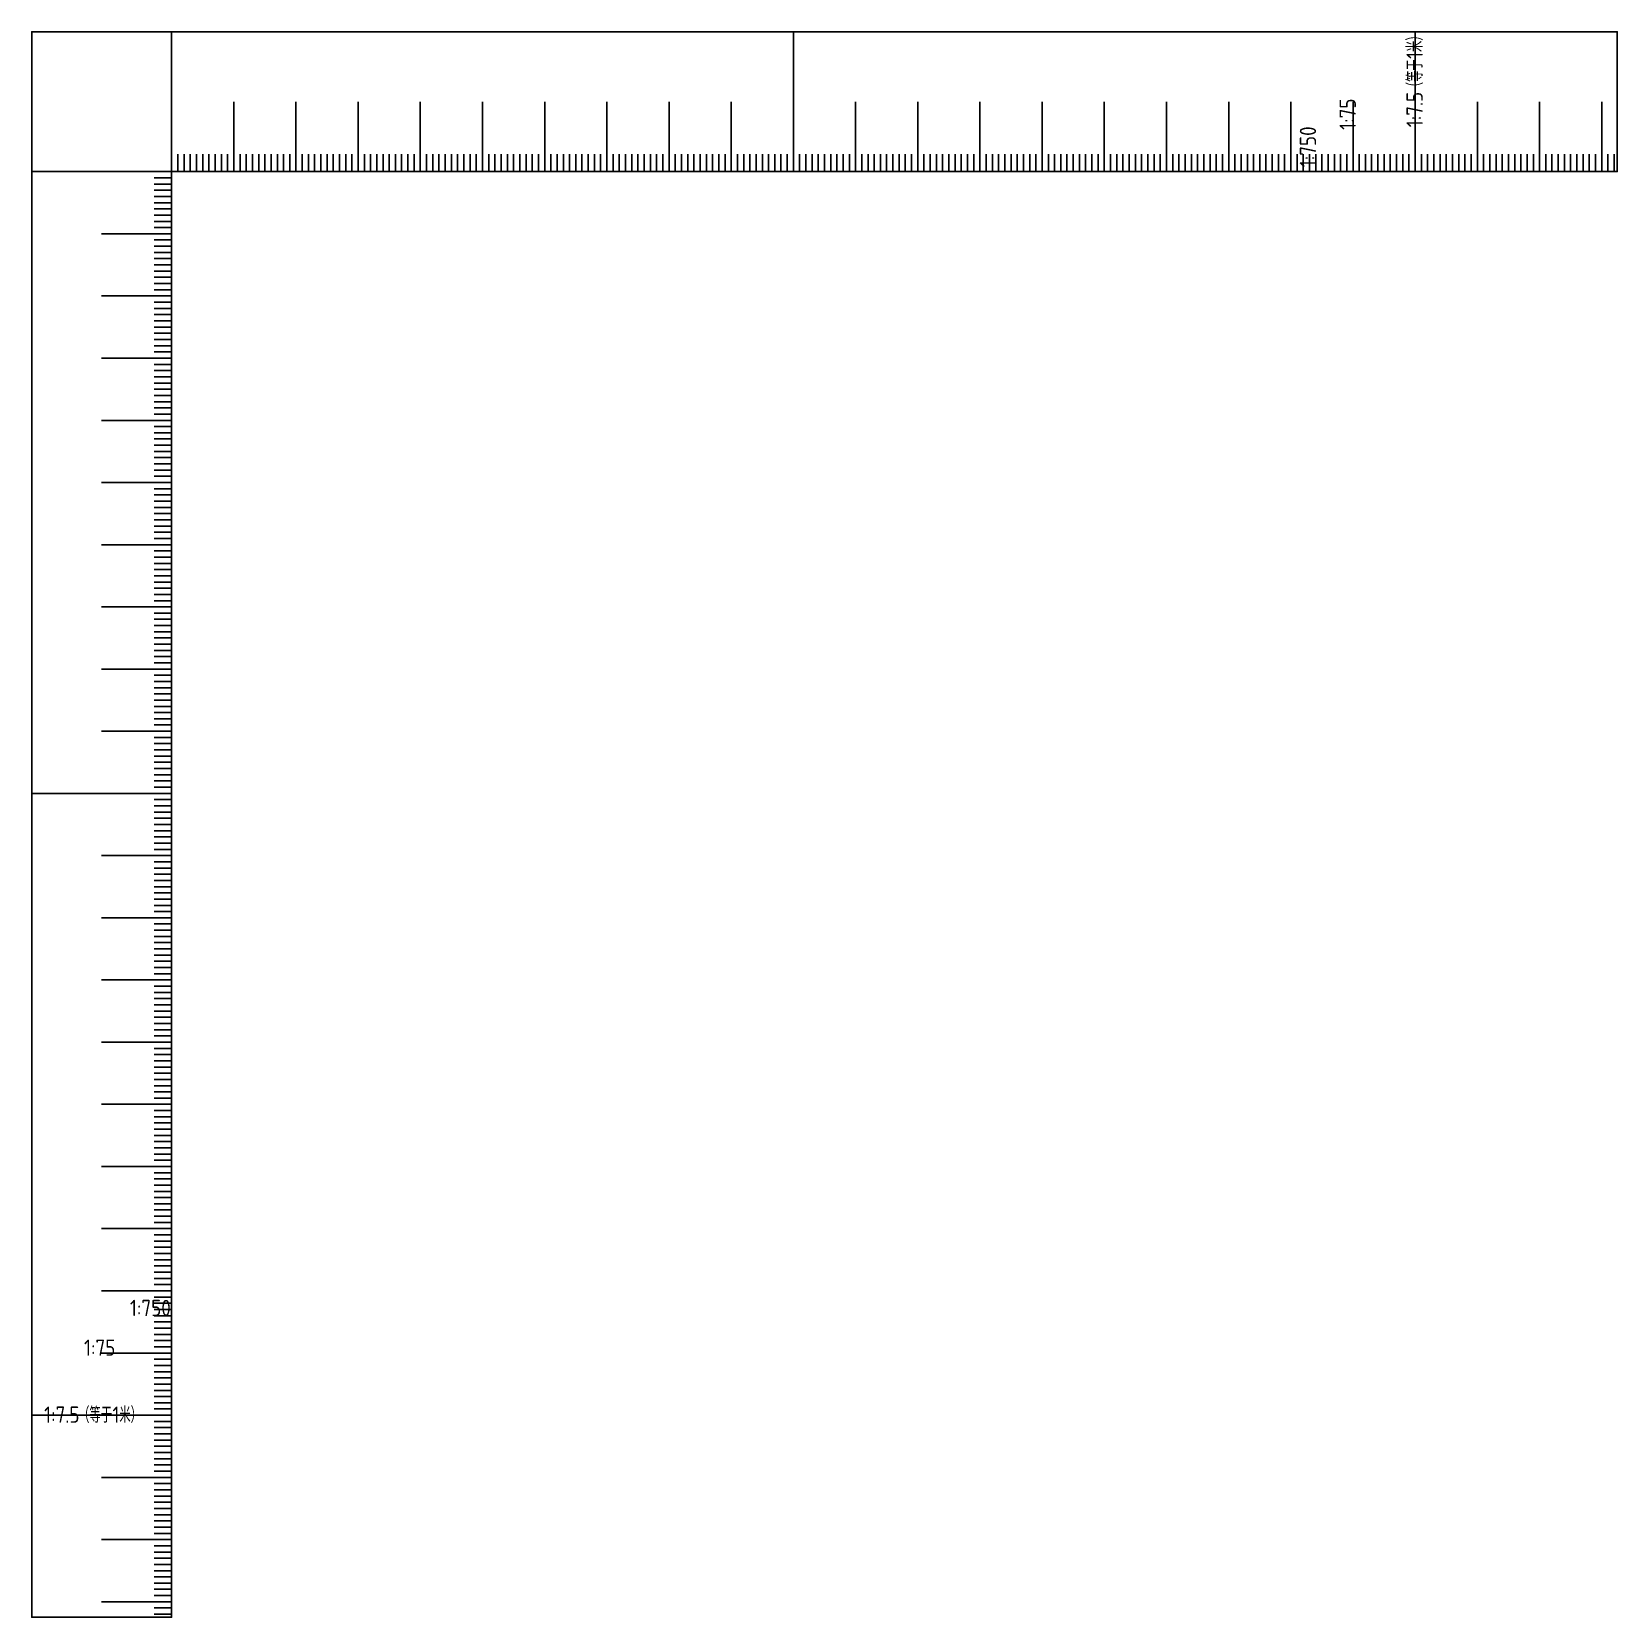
# Model space of a CAD drawing. Header units: millimetres. Extents: x 38046 to 69892, y 8139 to 15731.
# Drawn here: x 40917.7 to 41257.7, y 13550.1 to 13890.1 of the extents above; entities that cross this region are included whole.
import ezdxf

# ---------------------------------------------------------------- set-up
doc = ezdxf.new("R2010")
doc.units = ezdxf.units.MM
doc.header["$LTSCALE"] = 1000
doc.header["$MEASUREMENT"] = 0
doc.layers.get('0').update_dxf_attribs({"color": 3})
for name, color, linetype in [('PUB_TEXT', 3, 'Continuous'), ('图层1', 1, 'Continuous'), ('图层3', 253, 'Continuous')]:
    doc.layers.add(name, color=color, linetype=linetype)
doc.styles.get("Standard").update_dxf_attribs({"font": 'gbenor.shx', "bigfont": 'gbcbig.shx'})

msp = doc.modelspace()

# ---------------------------------------------------------------- texts
at = {"layer": 'PUB_TEXT'}
for s, height, p in [('米）', 3.376, (41216.02, 13885.73)), ('（等于', 3.376, (41216.02, 13876.9)), ('1', 3.5, (41216.02, 13884.27)), ('1:75', 3.5, (41201.67, 13869.05)), ('1:7.5', 3.5, (41216.02, 13869.6)), ('1:750', 3.5, (41193.15, 13861.03))]:
    msp.add_text(s, height=height, rotation=90, dxfattribs=at).set_placement(p)
for s, height, p in [('1:750', 3.5, (40938.79, 13614.67)), ('1:75', 3.5, (40928.94, 13606.16)), ('1:7.5', 3.5, (40920.38, 13591.8)), ('（等于', 3.376, (40927.68, 13591.8)), ('1', 3.5, (40935.05, 13591.8)), ('米）', 3.376, (40936.51, 13591.8))]:
    msp.add_text(s, height=height, dxfattribs=at).set_placement(p)

# ---------------------------------------------------------------- linework, layer by layer
for p, q in [((41081.06, 13860.09), (41081.06, 13890.09)), ((41214.4, 13860.09), (41214.4, 13890.09)), ((40947.73, 13726.76), (40917.73, 13726.76)), ((40947.73, 13593.43), (40917.73, 13593.43))]:
    msp.add_line(p, q)
for points in [[(40947.73, 13860.09), (40947.73, 13890.09)], [(41081.06, 13860.09), (41081.06, 13890.09)], [(41214.4, 13860.09), (41214.4, 13890.09)], [(40961.06, 13860.09), (40961.06, 13875.09)], [(40974.4, 13860.09), (40974.4, 13875.09)], [(40987.73, 13860.09), (40987.73, 13875.09)], [(41001.06, 13860.09), (41001.06, 13875.09)], [(41014.4, 13860.09), (41014.4, 13875.09)], [(41027.73, 13860.09), (41027.73, 13875.09)], [(41041.06, 13860.09), (41041.06, 13875.09)], [(41054.4, 13860.09), (41054.4, 13875.09)], [(41067.73, 13860.09), (41067.73, 13875.09)], [(41094.4, 13860.09), (41094.4, 13875.09)], [(41107.73, 13860.09), (41107.73, 13875.09)], [(41121.06, 13860.09), (41121.06, 13875.09)], [(41134.4, 13860.09), (41134.4, 13875.09)], [(41147.73, 13860.09), (41147.73, 13875.09)], [(41161.06, 13860.09), (41161.06, 13875.09)], [(41174.4, 13860.09), (41174.4, 13875.09)], [(41187.73, 13860.09), (41187.73, 13875.09)], [(41201.06, 13860.09), (41201.06, 13875.09)], [(41227.73, 13860.09), (41227.73, 13875.09)], [(41241.06, 13860.09), (41241.06, 13875.09)], [(41254.4, 13860.09), (41254.4, 13875.09)], [(40947.73, 13860.09), (40917.73, 13860.09)], [(40947.73, 13846.76), (40932.73, 13846.76)], [(40947.73, 13833.43), (40932.73, 13833.43)], [(40947.73, 13820.09), (40932.73, 13820.09)], [(40947.73, 13806.76), (40932.73, 13806.76)], [(40947.73, 13793.43), (40932.73, 13793.43)], [(40947.73, 13780.09), (40932.73, 13780.09)], [(40947.73, 13766.76), (40932.73, 13766.76)], [(40947.73, 13753.43), (40932.73, 13753.43)], [(40947.73, 13740.09), (40932.73, 13740.09)], [(40947.73, 13726.76), (40917.73, 13726.76)], [(40947.73, 13713.43), (40932.73, 13713.43)], [(40947.73, 13700.09), (40932.73, 13700.09)], [(40947.73, 13686.76), (40932.73, 13686.76)], [(40947.73, 13673.43), (40932.73, 13673.43)], [(40947.73, 13660.09), (40932.73, 13660.09)], [(40947.73, 13646.76), (40932.73, 13646.76)], [(40947.73, 13633.43), (40932.73, 13633.43)], [(40947.73, 13620.09), (40932.73, 13620.09)], [(40947.73, 13606.76), (40932.73, 13606.76)], [(40947.73, 13593.43), (40917.73, 13593.43)], [(40947.73, 13580.09), (40932.73, 13580.09)], [(40947.73, 13566.76), (40932.73, 13566.76)], [(40947.73, 13553.43), (40932.73, 13553.43)]]:
    msp.add_lwpolyline(points)
at = {"layer": '图层1'}
msp.add_lwpolyline([(40947.73, 13860.09), (40947.73, 13550.09), (40917.73, 13550.09), (40917.73, 13890.09), (41257.73, 13890.09), (41257.73, 13860.09), (40947.73, 13860.09)], dxfattribs=at)
at = {"layer": '图层3'}
for points in [[(40949.06, 13860.09), (40949.06, 13863.84)], [(40950.4, 13860.09), (40950.4, 13863.84)], [(40951.73, 13860.09), (40951.73, 13863.84)], [(40953.06, 13860.09), (40953.06, 13863.84)], [(40954.4, 13860.09), (40954.4, 13863.84)], [(40955.73, 13860.09), (40955.73, 13863.84)], [(40957.06, 13860.09), (40957.06, 13863.84)], [(40958.4, 13860.09), (40958.4, 13863.84)], [(40959.73, 13860.09), (40959.73, 13863.84)], [(40962.4, 13860.09), (40962.4, 13863.84)], [(40963.73, 13860.09), (40963.73, 13863.84)], [(40965.06, 13860.09), (40965.06, 13863.84)], [(40966.4, 13860.09), (40966.4, 13863.84)], [(40967.73, 13860.09), (40967.73, 13863.84)], [(40969.06, 13860.09), (40969.06, 13863.84)], [(40970.4, 13860.09), (40970.4, 13863.84)], [(40971.73, 13860.09), (40971.73, 13863.84)], [(40973.06, 13860.09), (40973.06, 13863.84)], [(40975.73, 13860.09), (40975.73, 13863.84)], [(40977.06, 13860.09), (40977.06, 13863.84)], [(40978.4, 13860.09), (40978.4, 13863.84)], [(40979.73, 13860.09), (40979.73, 13863.84)], [(40981.06, 13860.09), (40981.06, 13863.84)], [(40982.4, 13860.09), (40982.4, 13863.84)], [(40983.73, 13860.09), (40983.73, 13863.84)], [(40985.06, 13860.09), (40985.06, 13863.84)], [(40986.4, 13860.09), (40986.4, 13863.84)], [(40989.06, 13860.09), (40989.06, 13863.84)], [(40990.4, 13860.09), (40990.4, 13863.84)], [(40991.73, 13860.09), (40991.73, 13863.84)], [(40993.06, 13860.09), (40993.06, 13863.84)], [(40994.4, 13860.09), (40994.4, 13863.84)], [(40995.73, 13860.09), (40995.73, 13863.84)], [(40997.06, 13860.09), (40997.06, 13863.84)], [(40998.4, 13860.09), (40998.4, 13863.84)], [(40999.73, 13860.09), (40999.73, 13863.84)], [(41002.4, 13860.09), (41002.4, 13863.84)], [(41003.73, 13860.09), (41003.73, 13863.84)], [(41005.06, 13860.09), (41005.06, 13863.84)], [(41006.4, 13860.09), (41006.4, 13863.84)], [(41007.73, 13860.09), (41007.73, 13863.84)], [(41009.06, 13860.09), (41009.06, 13863.84)], [(41010.4, 13860.09), (41010.4, 13863.84)], [(41011.73, 13860.09), (41011.73, 13863.84)], [(41013.06, 13860.09), (41013.06, 13863.84)], [(41015.73, 13860.09), (41015.73, 13863.84)], [(41017.06, 13860.09), (41017.06, 13863.84)], [(41018.4, 13860.09), (41018.4, 13863.84)], [(41019.73, 13860.09), (41019.73, 13863.84)], [(41021.06, 13860.09), (41021.06, 13863.84)], [(41022.4, 13860.09), (41022.4, 13863.84)], [(41023.73, 13860.09), (41023.73, 13863.84)], [(41025.06, 13860.09), (41025.06, 13863.84)], [(41026.4, 13860.09), (41026.4, 13863.84)], [(41029.06, 13860.09), (41029.06, 13863.84)], [(41030.4, 13860.09), (41030.4, 13863.84)], [(41031.73, 13860.09), (41031.73, 13863.84)], [(41033.06, 13860.09), (41033.06, 13863.84)], [(41034.4, 13860.09), (41034.4, 13863.84)], [(41035.73, 13860.09), (41035.73, 13863.84)], [(41037.06, 13860.09), (41037.06, 13863.84)], [(41038.4, 13860.09), (41038.4, 13863.84)], [(41039.73, 13860.09), (41039.73, 13863.84)], [(41042.4, 13860.09), (41042.4, 13863.84)], [(41043.73, 13860.09), (41043.73, 13863.84)], [(41045.06, 13860.09), (41045.06, 13863.84)], [(41046.4, 13860.09), (41046.4, 13863.84)], [(41047.73, 13860.09), (41047.73, 13863.84)], [(41049.06, 13860.09), (41049.06, 13863.84)], [(41050.4, 13860.09), (41050.4, 13863.84)], [(41051.73, 13860.09), (41051.73, 13863.84)], [(41053.06, 13860.09), (41053.06, 13863.84)], [(41055.73, 13860.09), (41055.73, 13863.84)], [(41057.06, 13860.09), (41057.06, 13863.84)], [(41058.4, 13860.09), (41058.4, 13863.84)], [(41059.73, 13860.09), (41059.73, 13863.84)], [(41061.06, 13860.09), (41061.06, 13863.84)], [(41062.4, 13860.09), (41062.4, 13863.84)], [(41063.73, 13860.09), (41063.73, 13863.84)], [(41065.06, 13860.09), (41065.06, 13863.84)], [(41066.4, 13860.09), (41066.4, 13863.84)], [(41069.06, 13860.09), (41069.06, 13863.84)], [(41070.4, 13860.09), (41070.4, 13863.84)], [(41071.73, 13860.09), (41071.73, 13863.84)], [(41073.06, 13860.09), (41073.06, 13863.84)], [(41074.4, 13860.09), (41074.4, 13863.84)], [(41075.73, 13860.09), (41075.73, 13863.84)], [(41077.06, 13860.09), (41077.06, 13863.84)], [(41078.4, 13860.09), (41078.4, 13863.84)], [(41079.73, 13860.09), (41079.73, 13863.84)], [(41082.4, 13860.09), (41082.4, 13863.84)], [(41083.73, 13860.09), (41083.73, 13863.84)], [(41085.06, 13860.09), (41085.06, 13863.84)], [(41086.4, 13860.09), (41086.4, 13863.84)], [(41087.73, 13860.09), (41087.73, 13863.84)], [(41089.06, 13860.09), (41089.06, 13863.84)], [(41090.4, 13860.09), (41090.4, 13863.84)], [(41091.73, 13860.09), (41091.73, 13863.84)], [(41093.06, 13860.09), (41093.06, 13863.84)], [(41095.73, 13860.09), (41095.73, 13863.84)], [(41097.06, 13860.09), (41097.06, 13863.84)], [(41098.4, 13860.09), (41098.4, 13863.84)], [(41099.73, 13860.09), (41099.73, 13863.84)], [(41101.06, 13860.09), (41101.06, 13863.84)], [(41102.4, 13860.09), (41102.4, 13863.84)], [(41103.73, 13860.09), (41103.73, 13863.84)], [(41105.06, 13860.09), (41105.06, 13863.84)], [(41106.4, 13860.09), (41106.4, 13863.84)], [(41109.06, 13860.09), (41109.06, 13863.84)], [(41110.4, 13860.09), (41110.4, 13863.84)], [(41111.73, 13860.09), (41111.73, 13863.84)], [(41113.06, 13860.09), (41113.06, 13863.84)], [(41114.4, 13860.09), (41114.4, 13863.84)], [(41115.73, 13860.09), (41115.73, 13863.84)], [(41117.06, 13860.09), (41117.06, 13863.84)], [(41118.4, 13860.09), (41118.4, 13863.84)], [(41119.73, 13860.09), (41119.73, 13863.84)], [(41122.4, 13860.09), (41122.4, 13863.84)], [(41123.73, 13860.09), (41123.73, 13863.84)], [(41125.06, 13860.09), (41125.06, 13863.84)], [(41126.4, 13860.09), (41126.4, 13863.84)], [(41127.73, 13860.09), (41127.73, 13863.84)], [(41129.06, 13860.09), (41129.06, 13863.84)], [(41130.4, 13860.09), (41130.4, 13863.84)], [(41131.73, 13860.09), (41131.73, 13863.84)], [(41133.06, 13860.09), (41133.06, 13863.84)], [(41135.73, 13860.09), (41135.73, 13863.84)], [(41137.06, 13860.09), (41137.06, 13863.84)], [(41138.4, 13860.09), (41138.4, 13863.84)], [(41139.73, 13860.09), (41139.73, 13863.84)], [(41141.06, 13860.09), (41141.06, 13863.84)], [(41142.4, 13860.09), (41142.4, 13863.84)], [(41143.73, 13860.09), (41143.73, 13863.84)], [(41145.06, 13860.09), (41145.06, 13863.84)], [(41146.4, 13860.09), (41146.4, 13863.84)], [(41149.06, 13860.09), (41149.06, 13863.84)], [(41150.4, 13860.09), (41150.4, 13863.84)], [(41151.73, 13860.09), (41151.73, 13863.84)], [(41153.06, 13860.09), (41153.06, 13863.84)], [(41154.4, 13860.09), (41154.4, 13863.84)], [(41155.73, 13860.09), (41155.73, 13863.84)], [(41157.06, 13860.09), (41157.06, 13863.84)], [(41158.4, 13860.09), (41158.4, 13863.84)], [(41159.73, 13860.09), (41159.73, 13863.84)], [(41162.4, 13860.09), (41162.4, 13863.84)], [(41163.73, 13860.09), (41163.73, 13863.84)], [(41165.06, 13860.09), (41165.06, 13863.84)], [(41166.4, 13860.09), (41166.4, 13863.84)], [(41167.73, 13860.09), (41167.73, 13863.84)], [(41169.06, 13860.09), (41169.06, 13863.84)], [(41170.4, 13860.09), (41170.4, 13863.84)], [(41171.73, 13860.09), (41171.73, 13863.84)], [(41173.06, 13860.09), (41173.06, 13863.84)], [(41175.73, 13860.09), (41175.73, 13863.84)], [(41177.06, 13860.09), (41177.06, 13863.84)], [(41178.4, 13860.09), (41178.4, 13863.84)], [(41179.73, 13860.09), (41179.73, 13863.84)], [(41181.06, 13860.09), (41181.06, 13863.84)], [(41182.4, 13860.09), (41182.4, 13863.84)], [(41183.73, 13860.09), (41183.73, 13863.84)], [(41185.06, 13860.09), (41185.06, 13863.84)], [(41186.4, 13860.09), (41186.4, 13863.84)], [(41189.06, 13860.09), (41189.06, 13863.84)], [(41190.4, 13860.09), (41190.4, 13863.84)], [(41191.73, 13860.09), (41191.73, 13863.84)], [(41193.06, 13860.09), (41193.06, 13863.84)], [(41194.4, 13860.09), (41194.4, 13863.84)], [(41195.73, 13860.09), (41195.73, 13863.84)], [(41197.06, 13860.09), (41197.06, 13863.84)], [(41198.4, 13860.09), (41198.4, 13863.84)], [(41199.73, 13860.09), (41199.73, 13863.84)], [(41202.4, 13860.09), (41202.4, 13863.84)], [(41203.73, 13860.09), (41203.73, 13863.84)], [(41205.06, 13860.09), (41205.06, 13863.84)], [(41206.4, 13860.09), (41206.4, 13863.84)], [(41207.73, 13860.09), (41207.73, 13863.84)], [(41209.06, 13860.09), (41209.06, 13863.84)], [(41210.4, 13860.09), (41210.4, 13863.84)], [(41211.73, 13860.09), (41211.73, 13863.84)], [(41213.06, 13860.09), (41213.06, 13863.84)], [(41215.73, 13860.09), (41215.73, 13863.84)], [(41217.06, 13860.09), (41217.06, 13863.84)], [(41218.4, 13860.09), (41218.4, 13863.84)], [(41219.73, 13860.09), (41219.73, 13863.84)], [(41221.06, 13860.09), (41221.06, 13863.84)], [(41222.4, 13860.09), (41222.4, 13863.84)], [(41223.73, 13860.09), (41223.73, 13863.84)], [(41225.06, 13860.09), (41225.06, 13863.84)], [(41226.4, 13860.09), (41226.4, 13863.84)], [(41229.06, 13860.09), (41229.06, 13863.84)], [(41230.4, 13860.09), (41230.4, 13863.84)], [(41231.73, 13860.09), (41231.73, 13863.84)], [(41233.06, 13860.09), (41233.06, 13863.84)], [(41234.4, 13860.09), (41234.4, 13863.84)], [(41235.73, 13860.09), (41235.73, 13863.84)], [(41237.06, 13860.09), (41237.06, 13863.84)], [(41238.4, 13860.09), (41238.4, 13863.84)], [(41239.73, 13860.09), (41239.73, 13863.84)], [(41242.4, 13860.09), (41242.4, 13863.84)], [(41243.73, 13860.09), (41243.73, 13863.84)], [(41245.06, 13860.09), (41245.06, 13863.84)], [(41246.4, 13860.09), (41246.4, 13863.84)], [(41247.73, 13860.09), (41247.73, 13863.84)], [(41249.06, 13860.09), (41249.06, 13863.84)], [(41250.4, 13860.09), (41250.4, 13863.84)], [(41251.73, 13860.09), (41251.73, 13863.84)], [(41253.06, 13860.09), (41253.06, 13863.84)], [(41255.73, 13860.09), (41255.73, 13863.84)], [(41257.06, 13860.09), (41257.06, 13863.84)], [(40947.73, 13858.76), (40943.98, 13858.76)], [(40947.73, 13857.43), (40943.98, 13857.43)], [(40947.73, 13856.09), (40943.98, 13856.09)], [(40947.73, 13854.76), (40943.98, 13854.76)], [(40947.73, 13853.43), (40943.98, 13853.43)], [(40947.73, 13852.09), (40943.98, 13852.09)], [(40947.73, 13850.76), (40943.98, 13850.76)], [(40947.73, 13849.43), (40943.98, 13849.43)], [(40947.73, 13848.09), (40943.98, 13848.09)], [(40947.73, 13845.43), (40943.98, 13845.43)], [(40947.73, 13844.09), (40943.98, 13844.09)], [(40947.73, 13842.76), (40943.98, 13842.76)], [(40947.73, 13841.43), (40943.98, 13841.43)], [(40947.73, 13840.09), (40943.98, 13840.09)], [(40947.73, 13838.76), (40943.98, 13838.76)], [(40947.73, 13837.43), (40943.98, 13837.43)], [(40947.73, 13836.09), (40943.98, 13836.09)], [(40947.73, 13834.76), (40943.98, 13834.76)], [(40947.73, 13832.09), (40943.98, 13832.09)], [(40947.73, 13830.76), (40943.98, 13830.76)], [(40947.73, 13829.43), (40943.98, 13829.43)], [(40947.73, 13828.09), (40943.98, 13828.09)], [(40947.73, 13826.76), (40943.98, 13826.76)], [(40947.73, 13825.43), (40943.98, 13825.43)], [(40947.73, 13824.09), (40943.98, 13824.09)], [(40947.73, 13822.76), (40943.98, 13822.76)], [(40947.73, 13821.43), (40943.98, 13821.43)], [(40947.73, 13818.76), (40943.98, 13818.76)], [(40947.73, 13817.43), (40943.98, 13817.43)], [(40947.73, 13816.09), (40943.98, 13816.09)], [(40947.73, 13814.76), (40943.98, 13814.76)], [(40947.73, 13813.43), (40943.98, 13813.43)], [(40947.73, 13812.09), (40943.98, 13812.09)], [(40947.73, 13810.76), (40943.98, 13810.76)], [(40947.73, 13809.43), (40943.98, 13809.43)], [(40947.73, 13808.09), (40943.98, 13808.09)], [(40947.73, 13805.43), (40943.98, 13805.43)], [(40947.73, 13804.09), (40943.98, 13804.09)], [(40947.73, 13802.76), (40943.98, 13802.76)], [(40947.73, 13801.43), (40943.98, 13801.43)], [(40947.73, 13800.09), (40943.98, 13800.09)], [(40947.73, 13798.76), (40943.98, 13798.76)], [(40947.73, 13797.43), (40943.98, 13797.43)], [(40947.73, 13796.09), (40943.98, 13796.09)], [(40947.73, 13794.76), (40943.98, 13794.76)], [(40947.73, 13792.09), (40943.98, 13792.09)], [(40947.73, 13790.76), (40943.98, 13790.76)], [(40947.73, 13789.43), (40943.98, 13789.43)], [(40947.73, 13788.09), (40943.98, 13788.09)], [(40947.73, 13786.76), (40943.98, 13786.76)], [(40947.73, 13785.43), (40943.98, 13785.43)], [(40947.73, 13784.09), (40943.98, 13784.09)], [(40947.73, 13782.76), (40943.98, 13782.76)], [(40947.73, 13781.43), (40943.98, 13781.43)], [(40947.73, 13778.76), (40943.98, 13778.76)], [(40947.73, 13777.43), (40943.98, 13777.43)], [(40947.73, 13776.09), (40943.98, 13776.09)], [(40947.73, 13774.76), (40943.98, 13774.76)], [(40947.73, 13773.43), (40943.98, 13773.43)], [(40947.73, 13772.09), (40943.98, 13772.09)], [(40947.73, 13770.76), (40943.98, 13770.76)], [(40947.73, 13769.43), (40943.98, 13769.43)], [(40947.73, 13768.09), (40943.98, 13768.09)], [(40947.73, 13765.43), (40943.98, 13765.43)], [(40947.73, 13764.09), (40943.98, 13764.09)], [(40947.73, 13762.76), (40943.98, 13762.76)], [(40947.73, 13761.43), (40943.98, 13761.43)], [(40947.73, 13760.09), (40943.98, 13760.09)], [(40947.73, 13758.76), (40943.98, 13758.76)], [(40947.73, 13757.43), (40943.98, 13757.43)], [(40947.73, 13756.09), (40943.98, 13756.09)], [(40947.73, 13754.76), (40943.98, 13754.76)], [(40947.73, 13752.09), (40943.98, 13752.09)], [(40947.73, 13750.76), (40943.98, 13750.76)], [(40947.73, 13749.43), (40943.98, 13749.43)], [(40947.73, 13748.09), (40943.98, 13748.09)], [(40947.73, 13746.76), (40943.98, 13746.76)], [(40947.73, 13745.43), (40943.98, 13745.43)], [(40947.73, 13744.09), (40943.98, 13744.09)], [(40947.73, 13742.76), (40943.98, 13742.76)], [(40947.73, 13741.43), (40943.98, 13741.43)], [(40947.73, 13738.76), (40943.98, 13738.76)], [(40947.73, 13737.43), (40943.98, 13737.43)], [(40947.73, 13736.09), (40943.98, 13736.09)], [(40947.73, 13734.76), (40943.98, 13734.76)], [(40947.73, 13733.43), (40943.98, 13733.43)], [(40947.73, 13732.09), (40943.98, 13732.09)], [(40947.73, 13730.76), (40943.98, 13730.76)], [(40947.73, 13729.43), (40943.98, 13729.43)], [(40947.73, 13728.09), (40943.98, 13728.09)], [(40947.73, 13725.43), (40943.98, 13725.43)], [(40947.73, 13724.09), (40943.98, 13724.09)], [(40947.73, 13722.76), (40943.98, 13722.76)], [(40947.73, 13721.43), (40943.98, 13721.43)], [(40947.73, 13720.09), (40943.98, 13720.09)], [(40947.73, 13718.76), (40943.98, 13718.76)], [(40947.73, 13717.43), (40943.98, 13717.43)], [(40947.73, 13716.09), (40943.98, 13716.09)], [(40947.73, 13714.76), (40943.98, 13714.76)], [(40947.73, 13712.09), (40943.98, 13712.09)], [(40947.73, 13710.76), (40943.98, 13710.76)], [(40947.73, 13709.43), (40943.98, 13709.43)], [(40947.73, 13708.09), (40943.98, 13708.09)], [(40947.73, 13706.76), (40943.98, 13706.76)], [(40947.73, 13705.43), (40943.98, 13705.43)], [(40947.73, 13704.09), (40943.98, 13704.09)], [(40947.73, 13702.76), (40943.98, 13702.76)], [(40947.73, 13701.43), (40943.98, 13701.43)], [(40947.73, 13698.76), (40943.98, 13698.76)], [(40947.73, 13697.43), (40943.98, 13697.43)], [(40947.73, 13696.09), (40943.98, 13696.09)], [(40947.73, 13694.76), (40943.98, 13694.76)], [(40947.73, 13693.43), (40943.98, 13693.43)], [(40947.73, 13692.09), (40943.98, 13692.09)], [(40947.73, 13690.76), (40943.98, 13690.76)], [(40947.73, 13689.43), (40943.98, 13689.43)], [(40947.73, 13688.09), (40943.98, 13688.09)], [(40947.73, 13685.43), (40943.98, 13685.43)], [(40947.73, 13684.09), (40943.98, 13684.09)], [(40947.73, 13682.76), (40943.98, 13682.76)], [(40947.73, 13681.43), (40943.98, 13681.43)], [(40947.73, 13680.09), (40943.98, 13680.09)], [(40947.73, 13678.76), (40943.98, 13678.76)], [(40947.73, 13677.43), (40943.98, 13677.43)], [(40947.73, 13676.09), (40943.98, 13676.09)], [(40947.73, 13674.76), (40943.98, 13674.76)], [(40947.73, 13672.09), (40943.98, 13672.09)], [(40947.73, 13670.76), (40943.98, 13670.76)], [(40947.73, 13669.43), (40943.98, 13669.43)], [(40947.73, 13668.09), (40943.98, 13668.09)], [(40947.73, 13666.76), (40943.98, 13666.76)], [(40947.73, 13665.43), (40943.98, 13665.43)], [(40947.73, 13664.09), (40943.98, 13664.09)], [(40947.73, 13662.76), (40943.98, 13662.76)], [(40947.73, 13661.43), (40943.98, 13661.43)], [(40947.73, 13658.76), (40943.98, 13658.76)], [(40947.73, 13657.43), (40943.98, 13657.43)], [(40947.73, 13656.09), (40943.98, 13656.09)], [(40947.73, 13654.76), (40943.98, 13654.76)], [(40947.73, 13653.43), (40943.98, 13653.43)], [(40947.73, 13652.09), (40943.98, 13652.09)], [(40947.73, 13650.76), (40943.98, 13650.76)], [(40947.73, 13649.43), (40943.98, 13649.43)], [(40947.73, 13648.09), (40943.98, 13648.09)], [(40947.73, 13645.43), (40943.98, 13645.43)], [(40947.73, 13644.09), (40943.98, 13644.09)], [(40947.73, 13642.76), (40943.98, 13642.76)], [(40947.73, 13641.43), (40943.98, 13641.43)], [(40947.73, 13640.09), (40943.98, 13640.09)], [(40947.73, 13638.76), (40943.98, 13638.76)], [(40947.73, 13637.43), (40943.98, 13637.43)], [(40947.73, 13636.09), (40943.98, 13636.09)], [(40947.73, 13634.76), (40943.98, 13634.76)], [(40947.73, 13632.09), (40943.98, 13632.09)], [(40947.73, 13630.76), (40943.98, 13630.76)], [(40947.73, 13629.43), (40943.98, 13629.43)], [(40947.73, 13628.09), (40943.98, 13628.09)], [(40947.73, 13626.76), (40943.98, 13626.76)], [(40947.73, 13625.43), (40943.98, 13625.43)], [(40947.73, 13624.09), (40943.98, 13624.09)], [(40947.73, 13622.76), (40943.98, 13622.76)], [(40947.73, 13621.43), (40943.98, 13621.43)], [(40947.73, 13618.76), (40943.98, 13618.76)], [(40947.73, 13617.43), (40943.98, 13617.43)], [(40947.73, 13616.09), (40943.98, 13616.09)], [(40947.73, 13614.76), (40943.98, 13614.76)], [(40947.73, 13613.43), (40943.98, 13613.43)], [(40947.73, 13612.09), (40943.98, 13612.09)], [(40947.73, 13610.76), (40943.98, 13610.76)], [(40947.73, 13609.43), (40943.98, 13609.43)], [(40947.73, 13608.09), (40943.98, 13608.09)], [(40947.73, 13605.43), (40943.98, 13605.43)], [(40947.73, 13604.09), (40943.98, 13604.09)], [(40947.73, 13602.76), (40943.98, 13602.76)], [(40947.73, 13601.43), (40943.98, 13601.43)], [(40947.73, 13600.09), (40943.98, 13600.09)], [(40947.73, 13598.76), (40943.98, 13598.76)], [(40947.73, 13597.43), (40943.98, 13597.43)], [(40947.73, 13596.09), (40943.98, 13596.09)], [(40947.73, 13594.76), (40943.98, 13594.76)], [(40947.73, 13592.09), (40943.98, 13592.09)], [(40947.73, 13590.76), (40943.98, 13590.76)], [(40947.73, 13589.43), (40943.98, 13589.43)], [(40947.73, 13588.09), (40943.98, 13588.09)], [(40947.73, 13586.76), (40943.98, 13586.76)], [(40947.73, 13585.43), (40943.98, 13585.43)], [(40947.73, 13584.09), (40943.98, 13584.09)], [(40947.73, 13582.76), (40943.98, 13582.76)], [(40947.73, 13581.43), (40943.98, 13581.43)], [(40947.73, 13578.76), (40943.98, 13578.76)], [(40947.73, 13577.43), (40943.98, 13577.43)], [(40947.73, 13576.09), (40943.98, 13576.09)], [(40947.73, 13574.76), (40943.98, 13574.76)], [(40947.73, 13573.43), (40943.98, 13573.43)], [(40947.73, 13572.09), (40943.98, 13572.09)], [(40947.73, 13570.76), (40943.98, 13570.76)], [(40947.73, 13569.43), (40943.98, 13569.43)], [(40947.73, 13568.09), (40943.98, 13568.09)], [(40947.73, 13565.43), (40943.98, 13565.43)], [(40947.73, 13564.09), (40943.98, 13564.09)], [(40947.73, 13562.76), (40943.98, 13562.76)], [(40947.73, 13561.43), (40943.98, 13561.43)], [(40947.73, 13560.09), (40943.98, 13560.09)], [(40947.73, 13558.76), (40943.98, 13558.76)], [(40947.73, 13557.43), (40943.98, 13557.43)], [(40947.73, 13556.09), (40943.98, 13556.09)], [(40947.73, 13554.76), (40943.98, 13554.76)], [(40947.73, 13552.09), (40943.98, 13552.09)], [(40947.73, 13550.76), (40943.98, 13550.76)]]:
    msp.add_lwpolyline(points, dxfattribs=at)

msp.set_redraw_order([(e.dxf.handle, doc.entitydb.next_handle()) for e in msp.query("TEXT MTEXT ATTDEF DIMENSION ARC_DIMENSION")])  # texts and dimensions are drawn at this point

doc.saveas('drawing.dxf')
